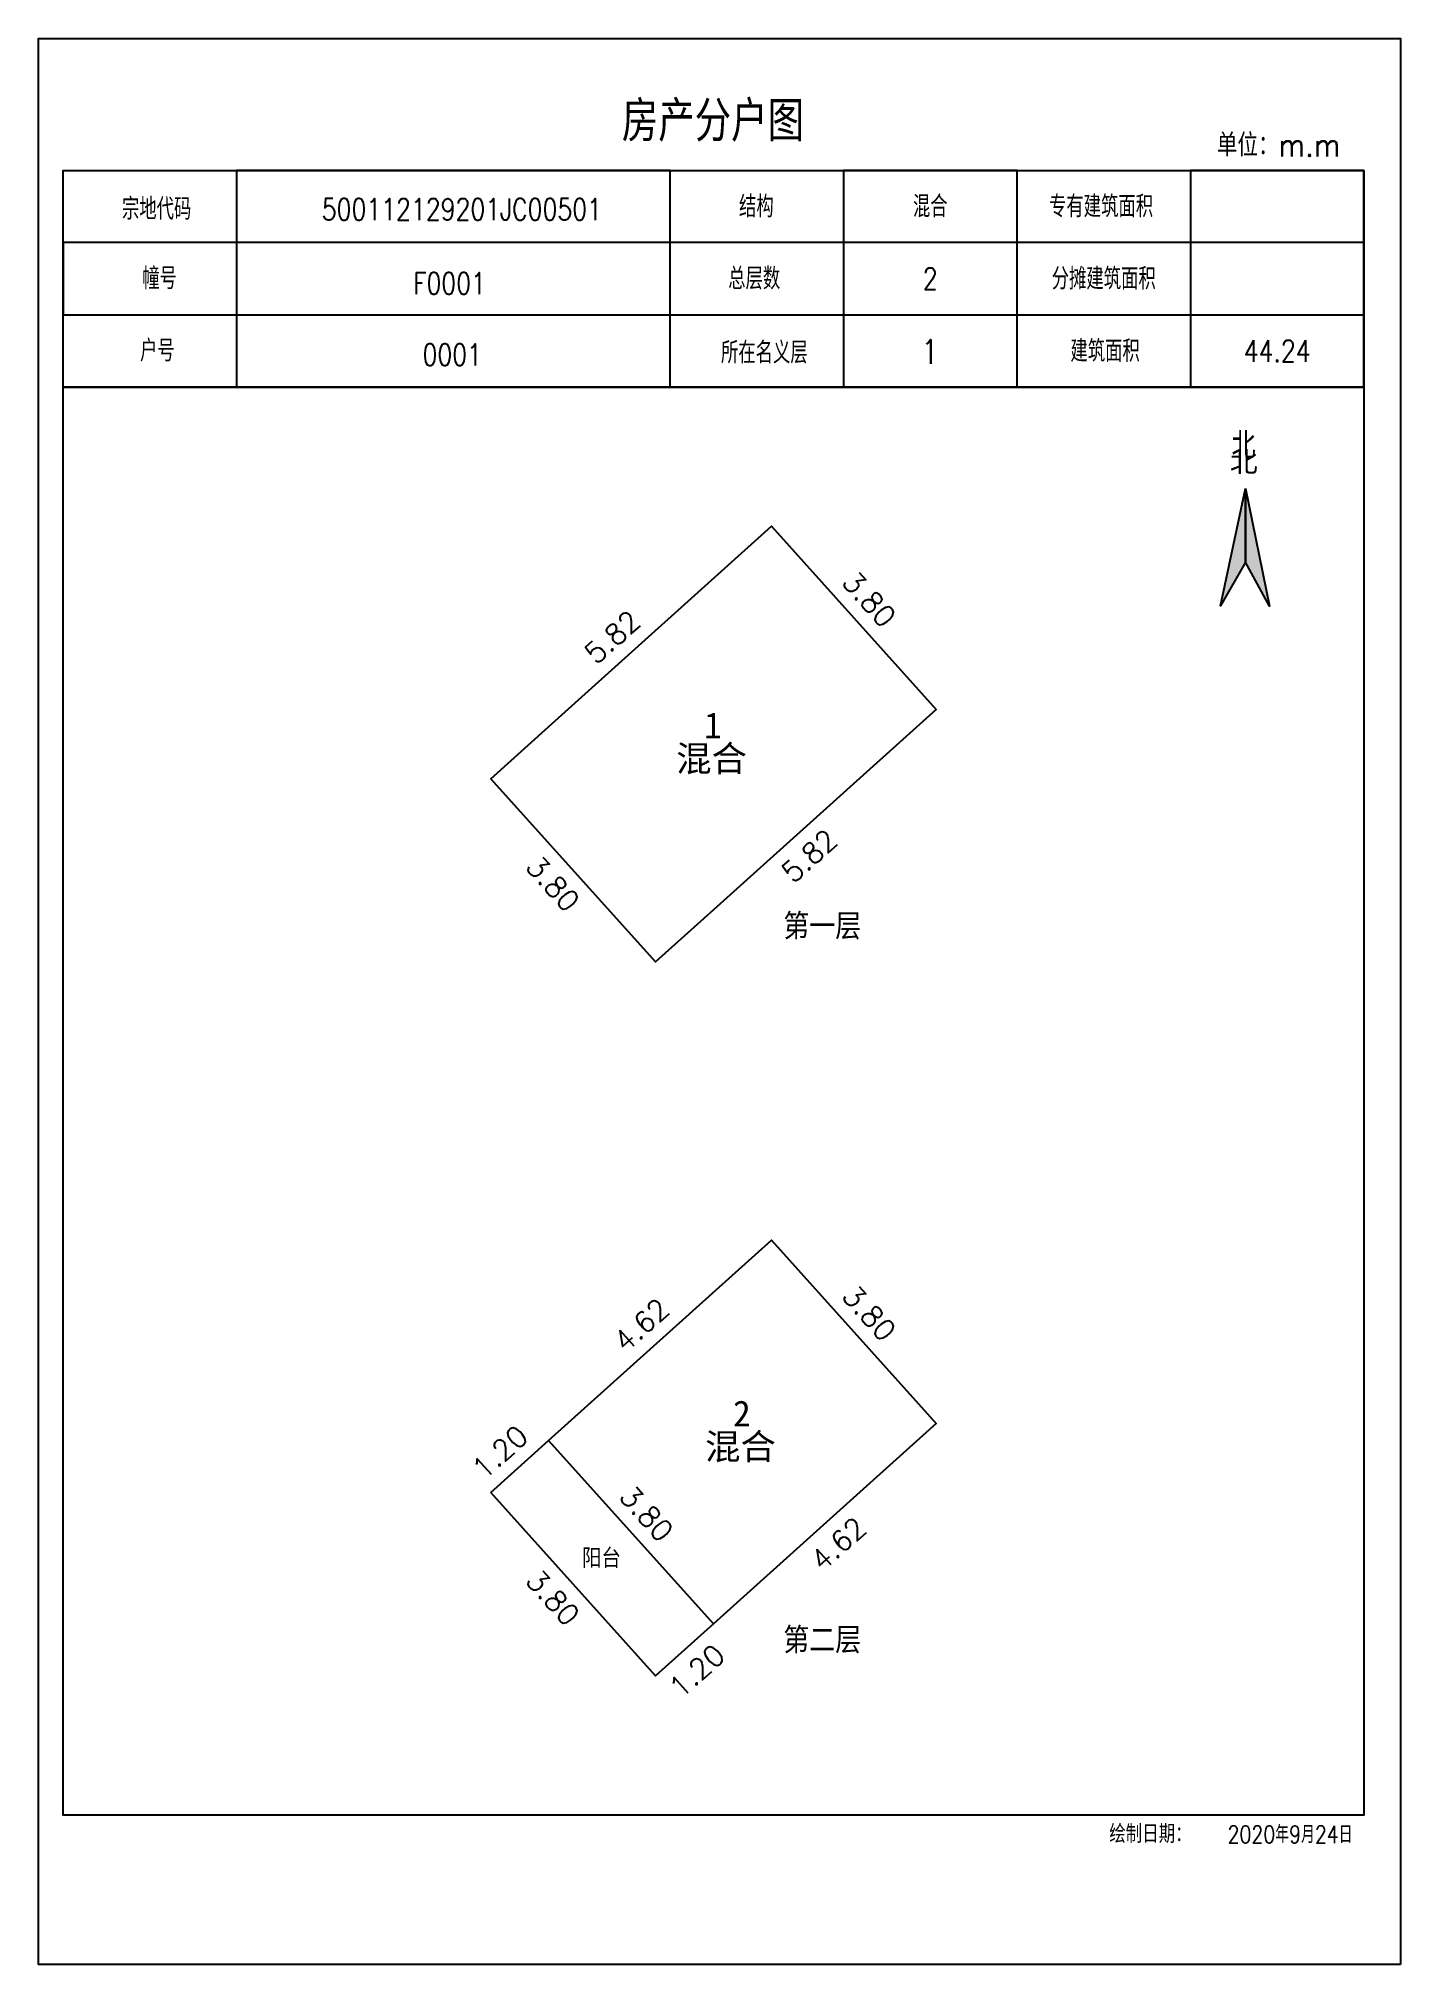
# Model space of a CAD drawing. Extents: x 36371590 to 36372043, y 3282005 to 3283161.
# Drawn here: x 36371606.17 to 36371627.17, y 3282078.39 to 3282108.09 of the extents above; entities that cross this region are included whole.
import ezdxf
from ezdxf.enums import TextEntityAlignment as Align

# ---------------------------------------------------------------- set-up
doc = ezdxf.new("R2010")
doc.units = 0
doc.header["$LTSCALE"] = 0.5
doc.linetypes.add('DASHED', pattern=[0.75, 0.5, -0.25])
doc.layers.get('0').update_dxf_attribs({"linetype": 'CONTINUOUS'})
doc.layers.add('_JMD_内', color=6, linetype='CONTINUOUS', true_color=0xff00ff)
doc.layers.add('TK', color=7, linetype='CONTINUOUS')
doc.layers.add('内图框', color=7, linetype='CONTINUOUS')
doc.layers.add('外图框', color=3, linetype='CONTINUOUS', plot=False)
doc.styles.add('HZ', font='rs.shx', dxfattribs={"width": 0.8, "bigfont": 'hztxt.shx'})
doc.styles.add('宋体', font='')
doc.styles.add('黑体', font='simhei.ttf')
doc.styles.get('宋体').set_extended_font_data('SimSun')

msp = doc.modelspace()

# ---------------------------------------------------------------- texts
at = {"color": 7, "linetype": 'Continuous', "style": 'HZ'}
for s, rotation, p in [('3.80', 311.9793, (36371618.538, 3282099.695)), ('5.82', 41.9816, (36371614.768, 3282098.423)), ('5.82', 41.9802, (36371617.805, 3282095.048)), ('3.80', 311.9791, (36371613.662, 3282095.307)), ('3.80', 311.9793, (36371618.538, 3282088.685)), ('4.62', 41.9803, (36371615.214, 3282087.815)), ('1.20', 41.9865, (36371613.034, 3282085.853)), ('3.80', 311.9825, (36371615.104, 3282085.595)), ('4.62', 41.981, (36371618.251, 3282084.44)), ('3.80', 311.9791, (36371613.662, 3282084.297)), ('1.20', 41.9769, (36371616.07, 3282082.478))]:
    msp.add_text(s, height=0.32, rotation=rotation, dxfattribs=at).set_placement(p)
at = {"color": 7, "linetype": 'Continuous'}
for s, height, style, p in [('1', 0.4, '黑体', (36371616.432, 3282097.3)), ('混合', 0.4, '黑体', (36371616, 3282096.79)), ('第一层', 0.4, 'HZ', (36371617.653, 3282094.2)), ('2', 0.4, '黑体', (36371616.878, 3282086.689)), ('混合', 0.4, '黑体', (36371616.446, 3282086.18)), ('阳台', 0.3, 'HZ', (36371614.549, 3282084.507)), ('第二层', 0.4, 'HZ', (36371617.653, 3282083.191))]:
    msp.add_text(s, height=height, dxfattribs=dict(at, style=style)).set_placement(p)
at = {"layer": 'TK', "linetype": 'Continuous', "style": 'HZ', "width": 0.9}
msp.add_text('房产分户图', height=0.624, dxfattribs=at).set_placement((36371616.567, 3282106.816), align=Align.MIDDLE_CENTER)
at = {"layer": 'TK', "linetype": 'DASHED', "style": 'HZ', "width": 0.9}
for s, height, p in [('单位：m.m', 0.3529, (36371624.337, 3282106.273)), ('北', 0.411, (36371624.564, 3282101.611)), ('绘制日期：', 0.282, (36371622.679, 3282080.265))]:
    msp.add_text(s, height=height, dxfattribs=at).set_placement(p)
at = {"layer": 'TK', "linetype": 'Continuous', "style": 'HZ', "width": 0.8}
for s, p in [('F0001', (36371612.506, 3282104.151)), ('0001', (36371612.548, 3282103.05))]:
    msp.add_text(s, height=0.3343, dxfattribs=at).set_placement(p, align=Align.CENTER)
at = {"layer": 'TK', "linetype": 'Continuous', "char_height": 0.3343, "attachment_point": 5, "style": 'HZ'}
for s, insert, width in [('宗地代码', (36371607.99, 3282105.464), 2.12251), ('结构', (36371617.237, 3282105.5), 2.62399), ('专有建筑面积', (36371622.552, 3282105.502), 2.6742), ('幢号', (36371608.034, 3282104.393), 2.12251), ('总层数', (36371617.204, 3282104.388), 2.62399), ('分摊建筑面积', (36371622.593, 3282104.388), 2.6742), ('户号', (36371608.001, 3282103.278), 2.12251), ('所在名义层', (36371617.36, 3282103.247), 2.62399), ('建筑面积', (36371622.614, 3282103.273), 3.11116)]:
    msp.add_mtext(s, dxfattribs=dict(at, insert=insert, width=width))
at = {"layer": 'TK', "insert": (36371619.913, 3282103.264), "char_height": 0.373, "width": 2.6684, "attachment_point": 5, "style": 'HZ'}
msp.add_mtext('1', dxfattribs=at)
at = {"layer": '内图框', "linetype": 'DASHED', "style": 'HZ', "width": 0.8}
msp.add_text('2020年9月24日', height=0.2677, dxfattribs=at).set_placement((36371624.503, 3282080.264))
at = {"layer": '内图框', "linetype": 'Continuous', "char_height": 0.3343, "attachment_point": 5, "style": 'HZ'}
for s, insert, width in [('500112129201JC00501', (36371612.696, 3282105.459), 5.86049), ('混合', (36371619.918, 3282105.502), 2.6742)]:
    msp.add_mtext(s, dxfattribs=dict(at, insert=insert, width=width))
at = {"layer": '内图框', "linetype": 'DASHED', "insert": (36371619.918, 3282104.388), "char_height": 0.334, "width": 2.6742, "attachment_point": 5, "style": 'HZ'}
msp.add_mtext('2', dxfattribs=at)
at = {"layer": '内图框', "insert": (36371625.267, 3282103.273), "char_height": 0.3343, "width": 2.6742, "attachment_point": 5, "style": 'HZ'}
msp.add_mtext('44.24', dxfattribs=at)

# ---------------------------------------------------------------- blocks, each defined once
blk = doc.blocks.new('指北针')
at = {"layer": '', "linetype": 'Continuous'}
for points in [[(0, 1.134), (0, 0), (-0.381, -0.676)], [(0, 1.134), (0.371, -0.68), (0, 0)]]:
    blk.add_hatch(color=7, dxfattribs=at).paths.add_polyline_path(points)
for points in [[(0, 1.134), (0, 0), (-0.381, -0.676)], [(0, 1.134), (0.371, -0.68), (0, 0)]]:
    blk.add_lwpolyline(points, close=True, dxfattribs=at)
at = {"layer": '', "linetype": 'DASHED', "style": '宋体', "width": 1}
blk.add_text('北', height=0.315, dxfattribs=at).set_placement((-0.24, 1.388))

# ---------------------------------------------------------------- linework, layer by layer
at = {"layer": '_JMD_内', "linetype": 'Continuous'}
for points in [[(36371614.034, 3282097.48), (36371617.468, 3282100.57), (36371620.01, 3282097.745), (36371616.575, 3282094.655), (36371615.683, 3282093.853), (36371613.142, 3282096.677)], [(36371614.034, 3282086.47), (36371617.468, 3282089.561), (36371620.01, 3282086.736), (36371616.575, 3282083.645)], [(36371613.142, 3282085.668), (36371614.034, 3282086.47), (36371616.575, 3282083.645), (36371615.683, 3282082.843)]]:
    msp.add_lwpolyline(points, close=True, dxfattribs=at)
at = {"layer": '内图框', "linetype": 'Continuous'}
for points in [[(36371609.222, 3282102.716), (36371606.547, 3282102.716), (36371606.547, 3282102.716), (36371606.547, 3282102.716), (36371609.222, 3282102.716), (36371626.604, 3282102.716), (36371626.604, 3282106.059), (36371626.604, 3282102.716), (36371606.547, 3282102.716), (36371606.547, 3282103.83), (36371626.604, 3282103.83), (36371626.604, 3282104.945), (36371606.547, 3282104.945), (36371606.547, 3282103.83), (36371606.547, 3282106.059), (36371626.604, 3282106.059), (36371623.93, 3282106.059), (36371623.93, 3282102.716), (36371621.256, 3282102.716), (36371621.256, 3282106.059), (36371618.581, 3282106.059), (36371618.581, 3282102.716), (36371615.907, 3282102.716), (36371615.907, 3282106.059), (36371609.222, 3282106.059)], [(36371606.547, 3282106.059), (36371626.604, 3282106.059), (36371626.604, 3282080.697), (36371606.547, 3282080.697)], [(36371606.547, 3282102.716), (36371626.604, 3282102.716), (36371626.604, 3282080.697), (36371606.547, 3282080.697)]]:
    msp.add_lwpolyline(points, close=True, dxfattribs=at)
msp.add_lwpolyline([(36371606.547, 3282103.83), (36371625.894, 3282103.83)], dxfattribs=at)
at = {"layer": '外图框', "linetype": 'Continuous', "flags": 128}
msp.add_lwpolyline([(36371627.169, 3282078.392), (36371606.169, 3282078.392), (36371606.169, 3282108.092), (36371627.169, 3282108.092)], close=True, dxfattribs=at)

# ---------------------------------------------------------------- block references
at = {"layer": '内图框', "linetype": 'Continuous'}
msp.add_blockref('指北针', (36371624.777, 3282100.019), dxfattribs=at)

msp.set_redraw_order([(e.dxf.handle, doc.entitydb.next_handle()) for e in msp.query("TEXT MTEXT ATTDEF DIMENSION ARC_DIMENSION")])  # texts and dimensions are drawn at this point

doc.saveas('drawing.dxf')
